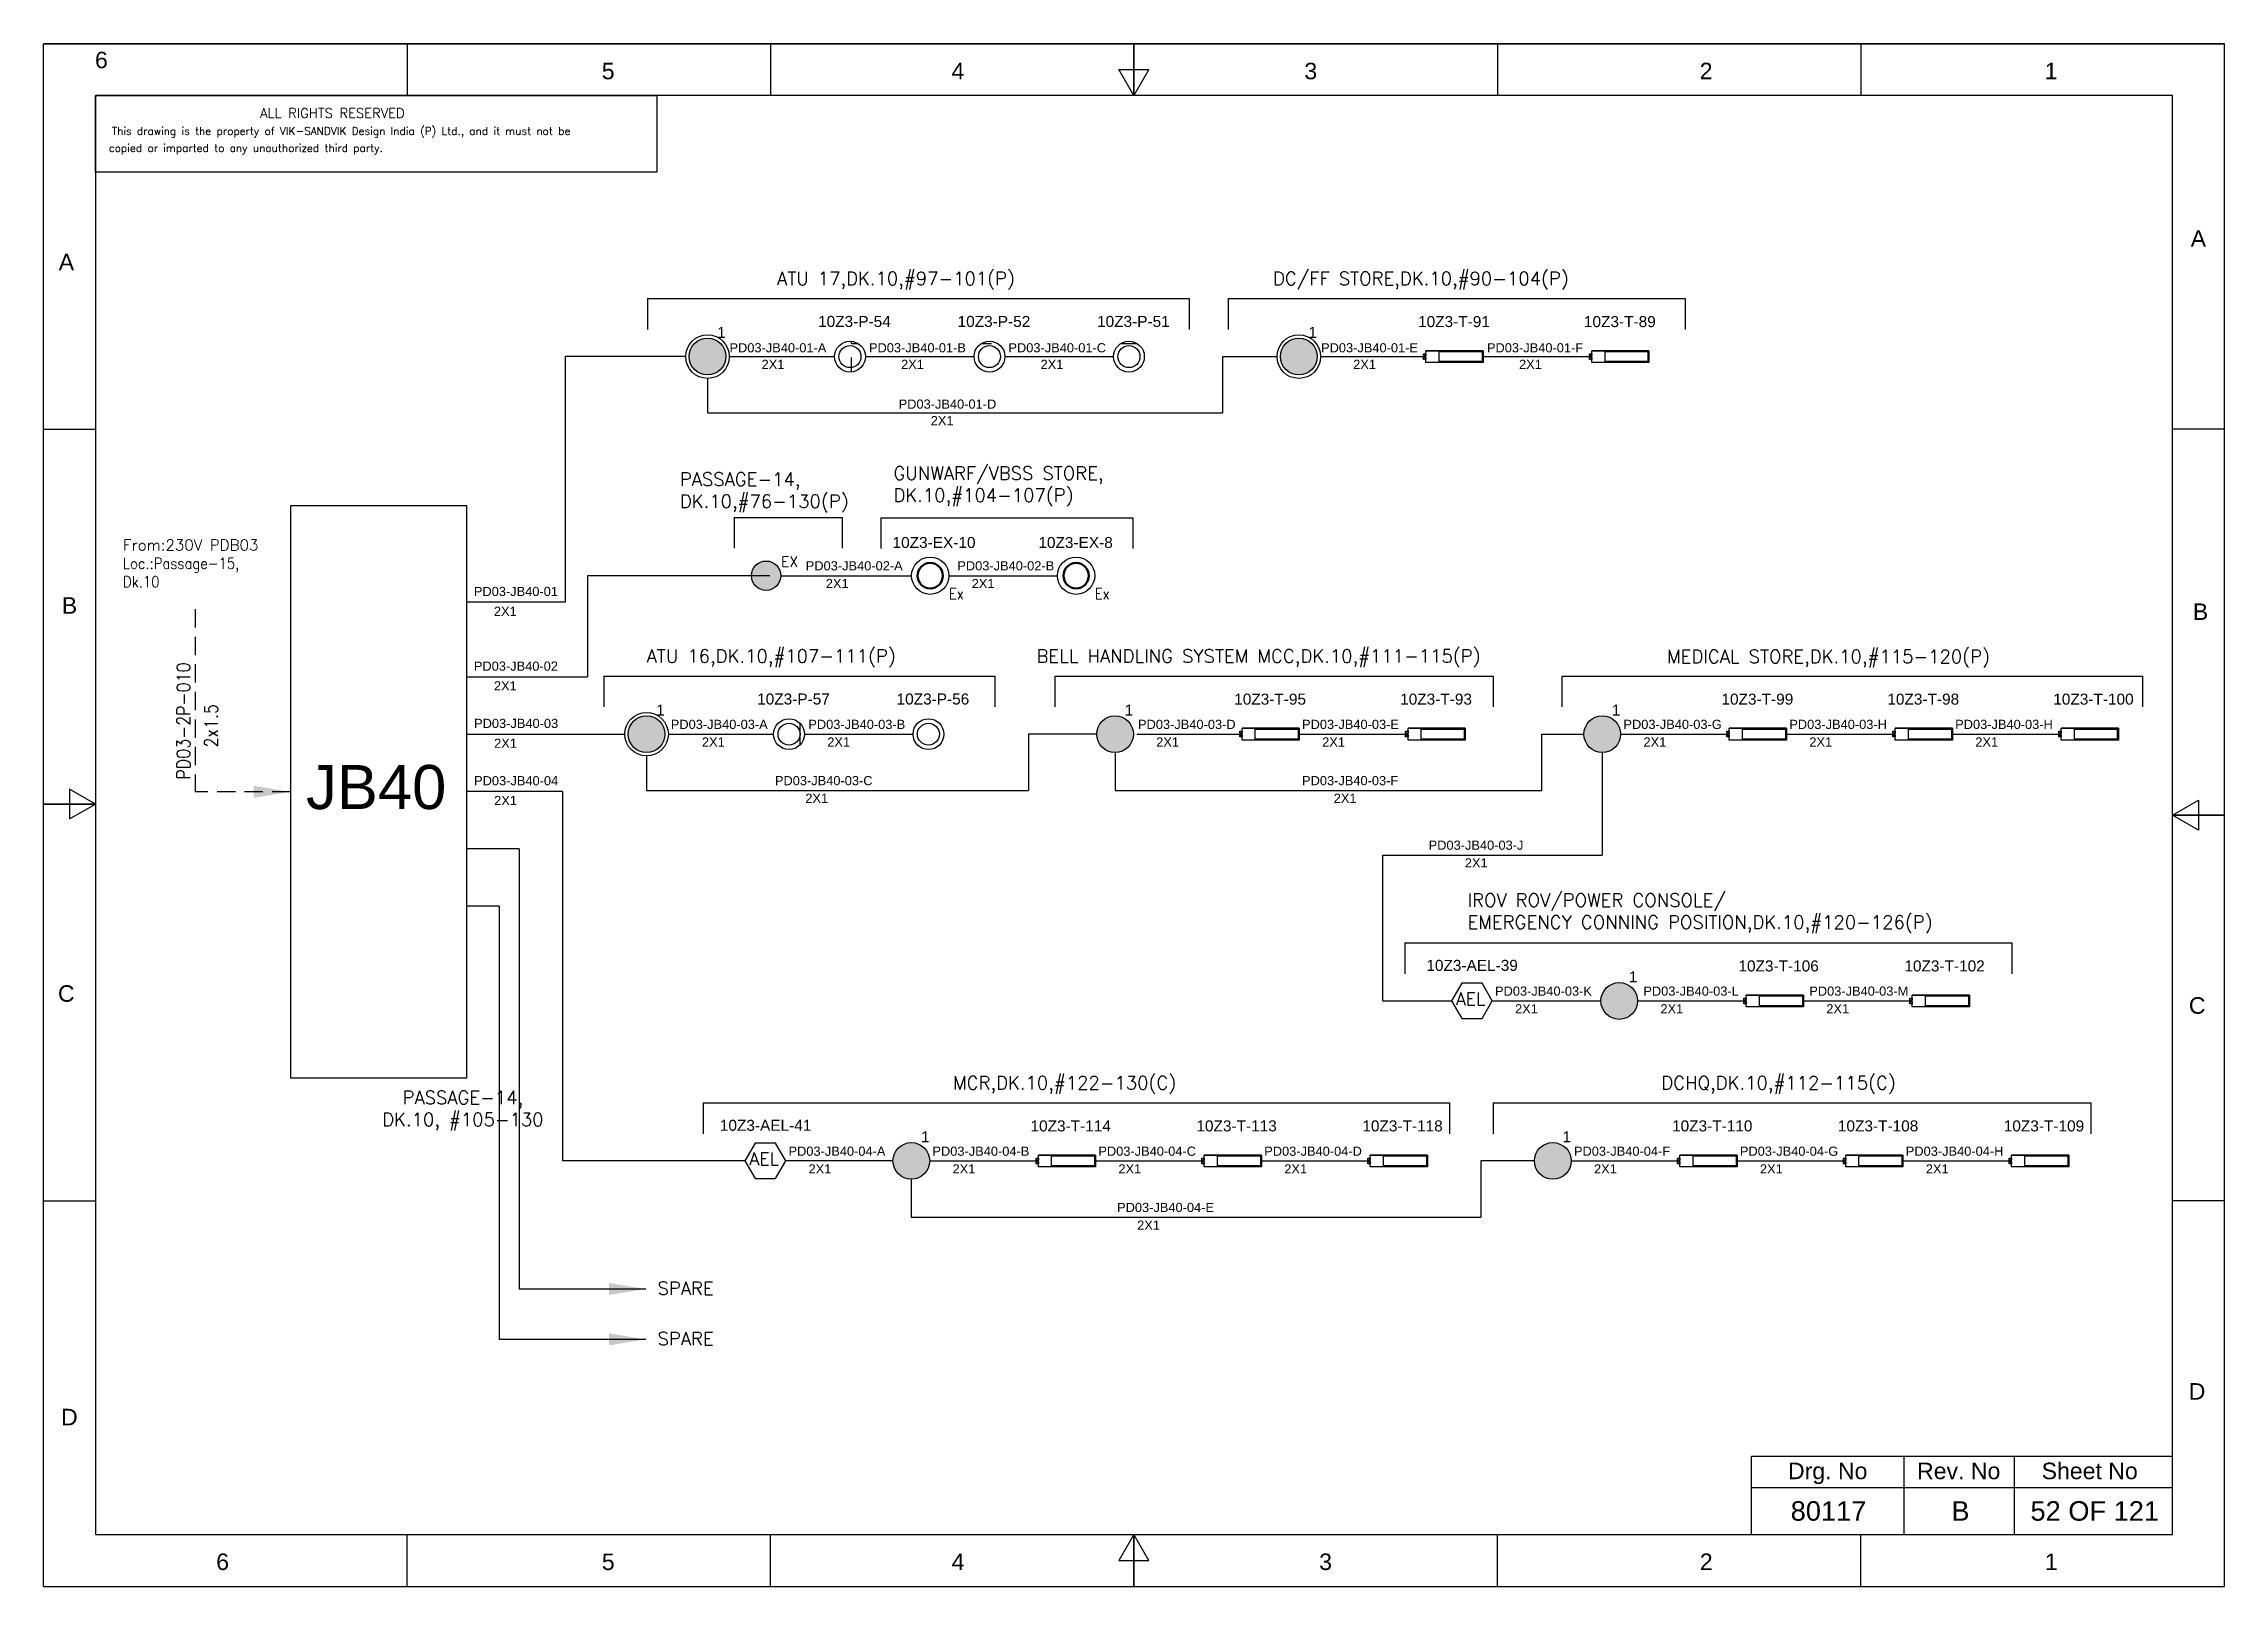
# Model space of a CAD drawing. Header units: inches. Extents: x -3311 to 1429, y -713 to 2436.
# Drawn here: x -340.5 to -43.5, y 1220.8 to 1430.8 of the extents above; entities that cross this region are included whole.
import ezdxf
from ezdxf.enums import TextEntityAlignment as Align

# ---------------------------------------------------------------- set-up
doc = ezdxf.new("R2010")
doc.units = ezdxf.units.IN
doc.linetypes.add('HIDDEN', pattern=[0.375, 0.25, -0.125])
doc.linetypes.add('SOLID', pattern=[0])
for name, color, linetype, lineweight in [('ELEC_TXT-025', 1, 'Continuous', 25), ('HEL-025', 1, 'Continuous', 25), ('HEL-035', 2, 'Continuous', 35)]:
    doc.layers.add(name, color=color, linetype=linetype, lineweight=lineweight)
doc.layers.add('LINE', color=3, linetype='SOLID')
doc.styles.add('_NORMAL', font='arial.ttf')
doc.styles.add('ROMANS', font='simplex.shx', dxfattribs={"width": 0.88})
doc.styles.get("Standard").update_dxf_attribs({"font": 'arial.ttf'})
doc.dimstyles.get("Standard").update_dxf_attribs({"dimtxt": 0.18, "dimasz": 0.18, "dimexe": 0.18, "dimexo": 0.0625, "dimgap": 0.09, "dimtad": 0, "dimtih": 1, "dimtoh": 1, "dimdec": 4, "dimzin": 0, "dimdsep": 46, "dimtxsty": 'Standard', "dimcen": 0.09, "dimadec": 0, "dimazin": 0, "dimtfac": 1, "dimtdec": 4, "dimtofl": 0, "dimtmove": 0, "dimatfit": 3, "dimfxl": 1, "dimtolj": 1, "dimtzin": 0, "dimarcsym": 0})
pattern_1 = [(0, (0, 0), (0, 6.985), [5.08, -1.905]), (90, (0, 0), (-6.985, 4e-16), [5.08, -1.905])]

msp = doc.modelspace()

# ---------------------------------------------------------------- texts
at = {"color": 7}
for s, p in [('PD03-JB40-01-A', (-247.12, 1388.8)), ('PD03-JB40-01-B', (-228.12, 1388.8, -0.03)), ('PD03-JB40-01-C', (-209.13, 1388.8, -0.05)), ('PD03-JB40-01-E', (-166.55, 1388.8)), ('PD03-JB40-01-F', (-143.96, 1388.8)), ('2X1', (-242.75, 1386.54)), ('2X1', (-223.75, 1386.54, -0.03)), ('2X1', (-204.75, 1386.54, -0.05)), ('2X1', (-162.18, 1386.54)), ('2X1', (-139.59, 1386.54)), ('PD03-JB40-01-D', (-224.08, 1381.13)), ('2X1', (-219.71, 1378.88)), ('PD03-JB40-02-A', (-236.73, 1359.11, 0.08)), ('PD03-JB40-02-B', (-216.09, 1359.11, 0.08)), ('2X1', (-234, 1356.7)), ('2X1', (-214.13, 1356.7)), ('PD03-JB40-01', (-281.93, 1355.62)), ('2X1', (-279.2, 1352.92)), ('PD03-JB40-02', (-281.93, 1345.45)), ('2X1', (-279.2, 1342.76)), ('PD03-JB40-03', (-281.9, 1337.65)), ('PD03-JB40-03-A', (-255.11, 1337.52, 0.08)), ('PD03-JB40-03-B', (-236.38, 1337.52, 0.08)), ('PD03-JB40-03-D', (-191.48, 1337.52, 0.08)), ('PD03-JB40-03-E', (-169.14, 1337.52, 0.08)), ('PD03-JB40-03-G', (-125.37, 1337.52, 0.08)), ('PD03-JB40-03-H', (-102.78, 1337.52, 0.08)), ('PD03-JB40-03-H', (-80.19, 1337.52, 0.08)), ('2X1', (-279.17, 1334.95)), ('2X1', (-250.87, 1335.12)), ('2X1', (-233.8, 1335.12, -0.03)), ('2X1', (-189, 1335.12)), ('2X1', (-166.4, 1335.12)), ('2X1', (-122.64, 1335.12)), ('2X1', (-100.05, 1335.12)), ('2X1', (-77.45, 1335.12)), ('PD03-JB40-04', (-281.9, 1329.85)), ('PD03-JB40-03-C', (-240.93, 1329.86, 0.08)), ('PD03-JB40-03-F', (-169.14, 1329.86, 0.08)), ('2X1', (-279.17, 1327.15)), ('2X1', (-236.79, 1327.46)), ('2X1', (-164.82, 1327.46)), ('PD03-JB40-03-J', (-151.9, 1321.07, 0.29)), ('2X1', (-146.97, 1318.66, 0.22)), ('PD03-JB40-03-K', (-142.86, 1301.2, 0.29)), ('PD03-JB40-03-L', (-122.66, 1301.2, 0.29)), ('PD03-JB40-03-M', (-100.06, 1301.2, 0.29)), ('2X1', (-140.13, 1298.79, 0.22)), ('2X1', (-120.33, 1298.79, 0.22)), ('2X1', (-97.74, 1298.79, 0.22)), ('PD03-JB40-04-A', (-239.08, 1279.4, 0.08)), ('PD03-JB40-04-B', (-219.48, 1279.4, 0.08)), ('PD03-JB40-04-C', (-196.88, 1279.4, 0.08)), ('PD03-JB40-04-D', (-174.29, 1279.4, 0.08)), ('PD03-JB40-04-F', (-132.11, 1279.4, 0.08)), ('PD03-JB40-04-G', (-109.51, 1279.4, 0.08)), ('PD03-JB40-04-H', (-86.92, 1279.4, 0.08)), ('2X1', (-236.35, 1276.99)), ('2X1', (-216.74, 1276.99)), ('2X1', (-194.15, 1276.99)), ('2X1', (-171.56, 1276.99)), ('2X1', (-129.38, 1276.99)), ('2X1', (-106.78, 1276.99)), ('2X1', (-84.19, 1276.99)), ('PD03-JB40-04-E', (-194.33, 1271.74, 0.08)), ('2X1', (-191.6, 1269.33))]:
    msp.add_text(s, height=1.25, dxfattribs=at).set_placement(p)
at = {"color": 7, "lineweight": 30}
msp.add_text('JB40 ', height=6, dxfattribs=at).set_placement((-294.07, 1329.61), align=Align.MIDDLE_CENTER)
at = {"color": 7}
for s, height, p in [('Drg. No', 2.246, (-97.55, 1236.49)), ('Rev. No', 2.246, (-79.71, 1236.49)), ('Sheet No', 2.246, (-61.87, 1236.49)), ('80117', 2.653, (-97.44, 1231.04)), ('B', 2.65, (-79.47, 1231.04)), ('52 OF 121', 2.653, (-61.18, 1231.04))]:
    msp.add_text(s, height=height, dxfattribs=at).set_placement(p, align=Align.MIDDLE_CENTER)
at = {"color": 7, "char_height": 1.8, "attachment_point": 1, "style": '_NORMAL'}
for s, insert, width in [('{\\Fromans|c0;\\C2;ATU 17,DK.10,#97-101(P)}', (-240.65, 1399.77, 0.22), 74.1776), ('{\\Fromans|c0;\\C2;DC/FF STORE,DK.10,#90-104(P)}', (-173.09, 1399.77, 0.22), 74.1776), ('{\\Fromans|c0;\\C2;PASSAGE-14,\\PDK.10,#76-130(P)}', (-253.88, 1372.42, 0.23), 74.1776), ('{\\Fromans|c0;\\C2;GUNWARF/VBSS STORE,\\PDK.10,#104-107(P)}', (-224.79, 1373.25, 0.22), 74.1776), ('{\\Fromans|c0;\\C2;ATU 16,DK.10,#107-111(P)}', (-258.41, 1348.35, 0.22), 74.1776), ('{\\Fromans|c0;\\C2;BELL HANDLING SYSTEM MCC,DK.10,#111-115(P)}', (-205.31, 1348.35, 0.22), 74.1776), ('{\\Fromans|c0;\\C2;MEDICAL STORE,DK.10,#115-120(P)}', (-119.43, 1348.29, 0.22), 74.1776), ('{\\Fromans|c0;\\C2;IROV ROV/POWER CONSOLE/ \\PEMERGENCY CONNING POSITION,DK.10,#120-126(P)}', (-146.6, 1315.11, 0.43), 74.1776), ('{\\Fromans|c0;\\C2;MCR,DK.10,#122-130(C)}', (-216.67, 1290.24, 0.22), 74.1776), ('{\\Fromans|c0;\\C2;DCHQ,DK.10,#112-115(C)}', (-120.21, 1290.24, 0.22), 74.1776), ('{\\Fromans|c0;\\C2;SPARE}', (-256.91, 1262.25), 8.1658), ('{\\Fromans|c0;\\C2;SPARE}', (-256.91, 1255.4), 8.1658)]:
    msp.add_mtext(s, dxfattribs=dict(at, insert=insert, width=width))
at = {"color": 7, "insert": (-329.72, 1363.32), "char_height": 1.5, "width": 36.8884, "attachment_point": 1}
msp.add_mtext('{\\Fromans|c0;\\C2;From:230V PDB03 \\P\\Fsimplex|c0;\\W0.88;Loc.:Passage-15,      \\PDk.10}', dxfattribs=at)
at = {"color": 7, "insert": (-322.39, 1330.62), "char_height": 1.8, "width": 17.1296, "attachment_point": 1, "rotation": 90, "style": '_NORMAL'}
msp.add_mtext('{\\Fromans|c0;\\W0.88;PD03-2P-010}', dxfattribs=at)
at = {"color": 7, "insert": (-318.62, 1335.01), "char_height": 1.8, "attachment_point": 1, "rotation": 90, "style": '_NORMAL'}
msp.add_mtext('{\\Fsimplex|c0;\\W0.88;2x1.5}', dxfattribs=at)
at = {"color": 7, "insert": (-294.42, 1288.24), "char_height": 1.8, "attachment_point": 1, "style": '_NORMAL'}
msp.add_mtext('\\pxqc;{\\Fromans|c0;\\C2;PASSAGE-14, \\PDK.10, #105-130}', dxfattribs=at)

# ---------------------------------------------------------------- blocks, each defined once
blk = doc.blocks.new('fr')
at = {"color": 7, "linetype": 'Continuous'}
for p, q in [((33763.99, 4500.4), (33466.99, 4500.4)), ((33466.99, 4500.4), (33763.99, 4500.4)), ((33466.99, 4290.33), (33466.99, 4500.4)), ((33516.49, 4500.4), (33516.49, 4493.33)), ((33565.99, 4500.4), (33565.99, 4493.33)), ((33615.49, 4500.4), (33615.49, 4493.33)), ((33615.49, 4493.33), (33615.49, 4500.4)), ((33615.49, 4500.4), (33615.49, 4493.33)), ((33664.99, 4500.4), (33664.99, 4493.33)), ((33714.49, 4500.4), (33714.49, 4493.33)), ((33763.99, 4290.33), (33763.99, 4500.4)), ((33763.99, 4290.33), (33763.99, 4500.4)), ((33615.49, 4493.33), (33613.45, 4496.87)), ((33613.45, 4496.87), (33617.53, 4496.87)), ((33617.53, 4496.87), (33615.49, 4493.33)), ((33756.92, 4493.33), (33474.06, 4493.33)), ((33474.06, 4493.33), (33474.06, 4297.41)), ((33756.92, 4297.41), (33756.92, 4493.33)), ((33466.99, 4447.89), (33474.06, 4447.89)), ((33763.99, 4447.89), (33756.92, 4447.89)), ((33474.06, 4396.87), (33470.53, 4398.91)), ((33470.53, 4398.91), (33470.53, 4394.83)), ((33466.99, 4396.87), (33474.06, 4396.87)), ((33474.06, 4396.87), (33466.99, 4396.87)), ((33466.99, 4396.87), (33474.06, 4396.87)), ((33470.53, 4394.83), (33474.06, 4396.87)), ((33756.92, 4395.37), (33760.45, 4397.41)), ((33760.45, 4397.41), (33760.45, 4393.33)), ((33763.99, 4395.37), (33756.92, 4395.37)), ((33760.45, 4393.33), (33756.92, 4395.37)), ((33756.92, 4395.37), (33763.99, 4395.37)), ((33763.99, 4395.37), (33756.92, 4395.37)), ((33466.99, 4342.85), (33474.06, 4342.85)), ((33763.99, 4342.85), (33756.92, 4342.85)), ((33474.06, 4297.41), (33756.92, 4297.41)), ((33516.49, 4290.33), (33516.49, 4297.41)), ((33565.99, 4290.33), (33565.99, 4297.41)), ((33615.49, 4297.41), (33613.45, 4293.87)), ((33615.49, 4290.33), (33615.49, 4297.41)), ((33617.53, 4293.87), (33615.49, 4297.41)), ((33615.49, 4297.41), (33615.49, 4290.33)), ((33615.49, 4290.33), (33615.49, 4297.41)), ((33664.99, 4290.33), (33664.99, 4297.41)), ((33714.49, 4290.33), (33714.49, 4297.41)), ((33613.45, 4293.87), (33617.53, 4293.87)), ((33466.99, 4290.33), (33763.99, 4290.33)), ((33466.99, 4290.33), (33763.99, 4290.33))]:
    blk.add_line(p, q, dxfattribs=at)
at = {"color": 7, "style": '_NORMAL'}
for s, p in [('6', (33474.86, 4498.18)), ('5', (33543.88, 4496.68)), ('4', (33591.52, 4496.68)), ('3', (33639.57, 4496.68)), ('2', (33693.41, 4496.68)), ('1', (33740.39, 4496.68)), ('A', (33760.45, 4473.88)), ('A', (33470.1, 4470.68)), ('B', (33470.52, 4423.9)), ('B', (33760.74, 4423.06)), ('C', (33470.08, 4371.07)), ('C', (33760.29, 4369.44)), ('D', (33760.27, 4316.89)), ('D', (33470.51, 4313.39)), ('6', (33491.37, 4293.69)), ('5', (33543.89, 4293.69)), ('4', (33591.53, 4293.69)), ('3', (33641.59, 4293.69)), ('2', (33693.43, 4293.69)), ('1', (33740.41, 4293.69))]:
    blk.add_text(s, height=2.25, dxfattribs=at).set_placement(p, align=Align.MIDDLE_CENTER)
blk = doc.blocks.new('A$C4BAD7D21')
at = {"layer": 'HEL-025'}
blk.add_lwpolyline([(-34000, 0), (-34000, 2086), (-18714, 2086), (-18714, 0)], close=True, dxfattribs=at)
at = {"layer": 'HEL-025', "style": 'ROMANS'}
for s, p in [('This drawing is the property of VIK-SANDVIK Design India (P) Ltd., and it must not be', (-33558, 1016)), (' copied or imparted to any unauthorized third party.', (-33785, 550))]:
    blk.add_text(s, height=210, dxfattribs=at).set_placement(p)
at = {"layer": 'HEL-035', "style": 'ROMANS'}
blk.add_text('     ALL RIGHTS RESERVED', height=262.5, dxfattribs=at).set_placement((-30497, 1476))
blk = doc.blocks.new('FIXED_KEY_SWITCH')
h = blk.add_hatch(color=1)
h.dxf.hatch_style = 1
edge = h.paths.add_edge_path()
edge.add_arc((848.13, 1737.46), 2.5, 0, 360)
at = {"color": 1}
blk.add_circle((848.13, 1737.46), 2.5, dxfattribs=at)
at = {"color": 7, "insert": (849.44, 1741.5), "char_height": 1.5, "attachment_point": 1, "style": '_NORMAL'}
blk.add_mtext_dynamic_manual_height_columns('1', width=1.5, gutter_width=7.5, heights=[0], dxfattribs=at)
blk = doc.blocks.new('SWT')
blk.add_blockref('FIXED_KEY_SWITCH', (0, 0))
blk.add_attdef('TAG_NO', (844.55, 1741.11), '', height=1.5)
blk = doc.blocks.new('1')
h = blk.add_hatch()
h.set_pattern_fill('ANGLE', color=6)
h.set_pattern_definition(pattern_1)
h.paths.add_polyline_path([(303.23, 2044.43, 1), (306.22, 2044.43, 1)], flags=0)
h.paths.add_polyline_path([(302.63, 2044.43, 1), (306.83, 2044.43, 1)])
h.paths.add_polyline_path([(306.22, 2044.43, -1), (303.23, 2044.43, -1)], flags=16)
h = blk.add_hatch()
h.set_pattern_fill('ANGLE', color=6)
h.set_pattern_definition(pattern_1)
h.paths.add_polyline_path([(303.23, 2044.43, 1), (306.22, 2044.43, 1)])
at = {"color": 6}
for radius in [2.1, 1.5]:
    blk.add_circle((304.73, 2044.43), radius, dxfattribs=at)
blk = doc.blocks.new('LED PENDENT LIGHT 15W')
blk.add_blockref('1', (0, 0))
blk.add_attdef('TAG_NO', (301.63, 2048.1), '', height=1.5)
blk = doc.blocks.new('2A')
at = {"color": 7, "lineweight": -3, "ltscale": 2.5}
blk.add_line((790.02, 1997.62, -0.03), (782.23, 1997.62, -0.03), dxfattribs=at)
at = {"color": 7, "lineweight": -3, "ltscale": 2.5, "elevation": -0.03}
for points in [[(781.91, 1997.21), (782.23, 1997.21), (782.23, 1996.94), (781.91, 1996.94)], [(781.91, 1996.7), (782.23, 1996.7), (782.23, 1996.44), (781.91, 1996.44)], [(782.23, 1997.62), (790.02, 1997.62), (790.02, 1996.02), (782.23, 1996.02)], [(784.03, 1997.5), (789.88, 1997.5), (789.88, 1996.14), (784.03, 1996.14)]]:
    blk.add_lwpolyline(points, close=True, dxfattribs=at)
blk = doc.blocks.new('LED TUBE LIGHT 30W')
blk.add_blockref('2A', (179.91, -357.89))
blk.add_attdef('TAG_NO.', (962.52, 1642.97), '', height=1.5)
blk = doc.blocks.new('AEL')
at = {"color": 4}
blk.add_lwpolyline([(989.98, -190.09), (992.75, -190.09), (994.14, -187.69), (992.75, -185.28), (989.98, -185.28), (988.59, -187.69)], close=True, dxfattribs=at)
at = {"color": 4, "style": 'ROMANS'}
blk.add_text('AEL', height=1.725, dxfattribs=at).set_placement((989.2, -188.27))
blk = doc.blocks.new('AEL_L')
blk.add_blockref('AEL', (0, 0))
blk.add_attdef('TAG_NO', (986.55, -183.59), '', height=1.5)
blk = doc.blocks.new('4')
blk.add_circle((514.17, -147.17), 2.54)
at = {"lineweight": 50}
blk.add_circle((514.17, -147.17), 1.73, dxfattribs=at)
at = {"style": 'ROMANS', "width": 0.88}
blk.add_text('Ex', height=1.5, dxfattribs=at).set_placement((516.72, -150.36))
blk = doc.blocks.new('LED EXPLOSION PROOF LIGHT 15W')
blk.add_blockref('4', (0, 0))
blk.add_attdef('TAG_NO', (509.37, -143.46), '', height=1.5)
blk = doc.blocks.new('EX_PROOF_SWITCH')
h = blk.add_hatch(color=1)
h.dxf.hatch_style = 1
edge = h.paths.add_edge_path()
edge.add_arc((2067.16, 3666.55), 2, 0, 360)
at = {"color": 1}
blk.add_circle((2067.16, 3666.55), 2, dxfattribs=at)
at = {"color": 1, "style": 'ROMANS'}
blk.add_text('EX', height=1.4, dxfattribs=at).set_placement((2069.19, 3668.46), align=Align.MIDDLE_LEFT)

# ---------------------------------------------------------------- linework, layer by layer
for p, q in [((-258.29, 1396.12, -0.05), (-184.53, 1396.12, -0.05)), ((-179.19, 1396.12, -0.05), (-116.96, 1396.12, -0.05)), ((-269.5, 1388.22), (-269.5, 1354.78)), ((-253.08, 1388.22), (-269.5, 1388.22)), ((-179.98, 1388.22), (-179.98, 1380.56)), ((-250.11, 1385.25), (-250.11, 1380.56)), ((-250.11, 1380.56), (-179.98, 1380.56)), ((-246.5, 1366.31, -0.05), (-231.78, 1366.31, -0.05)), ((-226.49, 1366.29, -0.05), (-192.19, 1366.29, -0.05)), ((-266.45, 1358.39), (-266.45, 1344.61)), ((-264.24, 1344.71, -0.05), (-210.99, 1344.71, -0.05)), ((-202.79, 1344.71, -0.05), (-143.13, 1344.71, -0.05)), ((-133.76, 1344.71, -0.05), (-54.7, 1344.71, -0.05)), ((-197.11, 1336.81), (-206.41, 1336.81)), ((-206.41, 1336.81), (-206.41, 1329.15)), ((-258.41, 1333.83), (-258.41, 1329.15)), ((-194.61, 1334.31), (-194.61, 1329.15)), ((-128.25, 1334.31), (-128.25, 1320.35)), ((-269.85, 1329.01), (-282.9, 1329.01)), ((-269.85, 1329.01), (-269.85, 1278.7)), ((-258.41, 1329.15), (-206.41, 1329.15)), ((-194.61, 1329.15), (-136.49, 1329.15)), ((-275.77, 1321.21), (-282.9, 1321.21)), ((-275.77, 1321.21), (-275.77, 1261.26)), ((-278.49, 1313.4), (-282.9, 1313.4)), ((-278.49, 1313.4), (-278.49, 1254.4)), ((-155.14, 1308.38, 0.16), (-72.48, 1308.38, 0.16)), ((-250.69, 1286.6, -0.05), (-149.08, 1286.6, -0.05)), ((-143.12, 1286.6, -0.05), (-61.72, 1286.6, -0.05)), ((-245.01, 1278.7), (-269.85, 1278.7)), ((-224.86, 1278.7), (-239.46, 1278.7)), ((-137.49, 1278.7), (-144.79, 1278.7)), ((-144.79, 1278.7), (-144.79, 1271.04)), ((-222.36, 1276.2), (-222.36, 1271.04)), ((-222.36, 1271.04), (-144.79, 1271.04))]:
    msp.add_line(p, q)
at = {"color": 7, "linetype": 'Continuous'}
for p, q in [((-50.6, 1238.44), (-107.92, 1238.44)), ((-107.92, 1227.84), (-107.92, 1238.44)), ((-87.15, 1227.84), (-87.15, 1238.44)), ((-72.13, 1227.84), (-72.13, 1238.44)), ((-107.92, 1234.25), (-50.6, 1234.25))]:
    msp.add_line(p, q, dxfattribs=at)
msp.add_lwpolyline([(-282.9, 1367.91), (-306.91, 1367.91), (-306.91, 1290.01), (-282.9, 1290.01)], close=True)
at = {"linetype": 'HIDDEN', "ltscale": 10}
msp.add_lwpolyline([(-319.9, 1353.83), (-319.9, 1328.96)], dxfattribs=at)
at = {"layer": 'LINE', "color": 0}
for p, q in [((-258.29, 1396.12, -0.05), (-258.29, 1391.93, -0.05)), ((-184.53, 1396.12, -0.05), (-184.53, 1391.93, -0.05)), ((-179.19, 1396.12, -0.05), (-179.19, 1391.93, -0.05)), ((-116.96, 1396.12, -0.05), (-116.96, 1391.93, -0.05)), ((-247.13, 1388.22), (-232.81, 1388.22)), ((-228.61, 1388.22, -0.03), (-213.82, 1388.22, -0.03)), ((-209.62, 1388.22, -0.05), (-194.82, 1388.22, -0.05)), ((-179.98, 1388.22), (-172.55, 1388.22)), ((-166.6, 1388.22), (-152.28, 1388.22)), ((-144.48, 1388.22), (-129.69, 1388.22)), ((-246.5, 1366.31, -0.05), (-246.5, 1362.12, -0.05)), ((-231.78, 1366.31, -0.05), (-231.78, 1362.12, -0.05)), ((-226.49, 1366.29, -0.05), (-226.49, 1362.1, -0.05)), ((-192.19, 1366.29, -0.05), (-192.19, 1362.1, -0.05)), ((-240.12, 1358.39), (-222.31, 1358.39)), ((-217.24, 1358.39), (-202.45, 1358.39)), ((-269.5, 1354.78), (-282.9, 1354.78)), ((-282.9, 1344.61), (-266.45, 1344.61)), ((-264.24, 1344.71, -0.05), (-264.24, 1340.52, -0.05)), ((-210.99, 1344.71, -0.05), (-210.99, 1340.52, -0.05)), ((-202.79, 1344.71, -0.05), (-202.79, 1340.52, -0.05)), ((-143.13, 1344.71, -0.05), (-143.13, 1340.52, -0.05)), ((-133.76, 1344.71, -0.05), (-133.76, 1340.52, -0.05)), ((-54.7, 1344.71, -0.05), (-54.7, 1340.52, -0.05)), ((-282.87, 1336.81), (-261.38, 1336.81)), ((-255.43, 1336.81), (-241.11, 1336.81)), ((-255.43, 1336.81), (-246.5, 1336.81)), ((-236.91, 1336.81, -0.03), (-222.12, 1336.81, -0.03)), ((-191.64, 1336.81), (-177.31, 1336.81)), ((-169.52, 1336.81), (-154.72, 1336.81)), ((-136.49, 1336.81), (-130.75, 1336.81)), ((-125.75, 1336.81), (-110.96, 1336.81)), ((-103.16, 1336.81), (-88.36, 1336.81)), ((-80.57, 1336.81), (-65.77, 1336.81)), ((-155.14, 1308.38, 0.16), (-155.14, 1304.19, 0.16)), ((-72.48, 1308.38, 0.16), (-72.48, 1304.19, 0.16)), ((-158.15, 1300.48, 0.22), (-148.79, 1300.48, 0.22)), ((-143.24, 1300.48, 0.22), (-128.44, 1300.48, 0.22)), ((-123.44, 1300.48, 0.22), (-108.65, 1300.48, 0.22)), ((-100.85, 1300.48, 0.22), (-86.05, 1300.48, 0.22)), ((-250.69, 1286.6, -0.05), (-250.69, 1282.41, -0.05)), ((-149.08, 1286.6, -0.05), (-149.08, 1282.41, -0.05)), ((-143.12, 1286.6, -0.05), (-143.12, 1282.41, -0.05)), ((-61.72, 1286.6, -0.05), (-61.72, 1282.41, -0.05)), ((-219.86, 1278.7), (-205.06, 1278.7)), ((-197.26, 1278.7), (-182.47, 1278.7)), ((-174.67, 1278.7), (-159.87, 1278.7)), ((-132.49, 1278.7), (-117.69, 1278.7)), ((-109.89, 1278.7), (-95.1, 1278.7)), ((-87.3, 1278.7), (-72.5, 1278.7))]:
    msp.add_line(p, q, dxfattribs=at)
at = {"layer": 'LINE', "color": 7}
for p, q in [((-241.62, 1358.39), (-266.45, 1358.39)), ((-136.49, 1329.15), (-136.49, 1336.81))]:
    msp.add_line(p, q, dxfattribs=at)
at = {"layer": 'LINE', "color": 7, "elevation": 0.22}
msp.add_lwpolyline([(-158.15, 1300.48), (-158.15, 1320.35), (-128.25, 1320.35)], dxfattribs=at)
at = {"layer": 'LINE', "color": 0}
for centre in [(-250.11, 1388.22), (-169.58, 1388.22), (-258.41, 1336.81)]:
    msp.add_circle(centre, 2.97, dxfattribs=at)

# ---------------------------------------------------------------- block references
for name, p in [('fr', (-33807.52, -3069.57)), ('SWT', (-1098.24, -349.23)), ('SWT', (-1017.71, -349.23)), ('SWT', (-1106.54, -400.65)), ('SWT', (-1042.74, -400.65)), ('SWT', (-976.38, -400.65)), ('SWT', (-974.07, -436.98, 0.22)), ('SWT', (-1070.48, -458.76)), ('SWT', (-983.12, -458.76))]:
    msp.add_blockref(name, p)
ref = msp.add_blockref('LED PENDENT LIGHT 15W', (-535.44, -656.21, -0.03))
ref.add_attrib('TAG_NO', '10Z3-P-54', (-235.05, 1392.26, -0.03), dxfattribs={"height": 1.5})
ref = msp.add_blockref('LED PENDENT LIGHT 15W', (-516.44, -656.21, -0.05))
ref.add_attrib('TAG_NO', '10Z3-P-52', (-216.05, 1392.26, -0.05), dxfattribs={"height": 1.5})
ref = msp.add_blockref('LED PENDENT LIGHT 15W', (-497.45, -656.21, -0.08))
ref.add_attrib('TAG_NO', '10Z3-P-51', (-197.06, 1392.26, -0.08), dxfattribs={"height": 1.5})
ref = msp.add_blockref('LED TUBE LIGHT 30W', (-1114.41, -250.7, 0.03))
ref.add_attrib('TAG_NO.', '10Z3-T-91', (-153.34, 1392.24, 0.03), dxfattribs={"height": 1.5})
ref = msp.add_blockref('LED TUBE LIGHT 30W', (-1091.82, -250.7, 0.03))
ref.add_attrib('TAG_NO.', '10Z3-T-89', (-130.75, 1392.24, 0.03), dxfattribs={"height": 1.5})
ref = msp.add_blockref('LED EXPLOSION PROOF LIGHT 15W', (-733.95, 1505.56))
ref.add_attrib('TAG_NO', '10Z3-EX-10', (-224.91, 1362.16), dxfattribs={"height": 1.5})
ref = msp.add_blockref('LED EXPLOSION PROOF LIGHT 15W', (-714.08, 1505.56))
ref.add_attrib('TAG_NO', '10Z3-EX-8', (-205.05, 1362.16), dxfattribs={"height": 1.5})
ref = msp.add_blockref('LED PENDENT LIGHT 15W', (-543.74, -707.62, -0.03))
ref.add_attrib('TAG_NO', '10Z3-P-57', (-243.35, 1340.85, -0.03), dxfattribs={"height": 1.5})
ref = msp.add_blockref('LED PENDENT LIGHT 15W', (-524.75, -707.62, -0.05))
ref.add_attrib('TAG_NO', '10Z3-P-56', (-224.36, 1340.85, -0.05), dxfattribs={"height": 1.5})
ref = msp.add_blockref('LED TUBE LIGHT 30W', (-1139.45, -302.12, 0.03))
ref.add_attrib('TAG_NO.', '10Z3-T-95', (-178.38, 1340.83, 0.03), dxfattribs={"height": 1.5})
ref = msp.add_blockref('LED TUBE LIGHT 30W', (-1116.85, -302.12, 0.03))
ref.add_attrib('TAG_NO.', '10Z3-T-93', (-155.78, 1340.83, 0.03), dxfattribs={"height": 1.5})
ref = msp.add_blockref('LED TUBE LIGHT 30W', (-1073.09, -302.12, 0.03))
ref.add_attrib('TAG_NO.', '10Z3-T-99', (-112.02, 1340.83, 0.03), dxfattribs={"height": 1.5})
ref = msp.add_blockref('LED TUBE LIGHT 30W', (-1050.5, -302.12, 0.03))
ref.add_attrib('TAG_NO.', '10Z3-T-98', (-89.43, 1340.83, 0.03), dxfattribs={"height": 1.5})
ref = msp.add_blockref('LED TUBE LIGHT 30W', (-1027.9, -302.12, 0.03))
ref.add_attrib('TAG_NO.', '10Z3-T-100', (-66.83, 1340.83, 0.03), dxfattribs={"height": 1.5})
ref = msp.add_blockref('AEL_L', (-1137.38, 1488.17, 0.22))
ref.add_attrib('TAG_NO', '10Z3-AEL-39', (-152.21, 1304.58, 0.22), dxfattribs={"color": 4, "height": 1.5})
ref = msp.add_blockref('LED TUBE LIGHT 30W', (-1070.78, -338.45, 0.24))
ref.add_attrib('TAG_NO.', '10Z3-T-106', (-109.71, 1304.5, 0.24), dxfattribs={"height": 1.5})
ref = msp.add_blockref('LED TUBE LIGHT 30W', (-1048.18, -338.45, 0.24))
ref.add_attrib('TAG_NO.', '10Z3-T-102', (-87.11, 1304.5, 0.24), dxfattribs={"height": 1.5})
ref = msp.add_blockref('AEL_L', (-1233.6, 1466.39))
ref.add_attrib('TAG_NO', '10Z3-AEL-41', (-248.43, 1282.8), dxfattribs={"color": 4, "height": 1.5})
ref = msp.add_blockref('LED TUBE LIGHT 30W', (-1167.19, -360.23, 0.03))
ref.add_attrib('TAG_NO.', '10Z3-T-114', (-206.12, 1282.72, 0.03), dxfattribs={"height": 1.5})
ref = msp.add_blockref('LED TUBE LIGHT 30W', (-1144.6, -360.23, 0.03))
ref.add_attrib('TAG_NO.', '10Z3-T-113', (-183.53, 1282.72, 0.03), dxfattribs={"height": 1.5})
ref = msp.add_blockref('LED TUBE LIGHT 30W', (-1122, -360.23, 0.03))
ref.add_attrib('TAG_NO.', '10Z3-T-118', (-160.93, 1282.72, 0.03), dxfattribs={"height": 1.5})
ref = msp.add_blockref('LED TUBE LIGHT 30W', (-1079.82, -360.23, 0.03))
ref.add_attrib('TAG_NO.', '10Z3-T-110', (-118.75, 1282.72, 0.03), dxfattribs={"height": 1.5})
ref = msp.add_blockref('LED TUBE LIGHT 30W', (-1057.23, -360.23, 0.03))
ref.add_attrib('TAG_NO.', '10Z3-T-108', (-96.16, 1282.72, 0.03), dxfattribs={"height": 1.5})
ref = msp.add_blockref('LED TUBE LIGHT 30W', (-1034.64, -360.23, 0.03))
ref.add_attrib('TAG_NO.', '10Z3-T-109', (-73.57, 1282.72, 0.03), dxfattribs={"height": 1.5})
at = {"layer": 'ELEC_TXT-025', "color": 0, "xscale": 0.005, "yscale": 0.005, "zscale": 0.005}
msp.add_blockref('A$C4BAD7D21', (-163.45, 1413.34), dxfattribs=at)
at = {"layer": 'LINE', "color": 7}
msp.add_blockref('EX_PROOF_SWITCH', (-2309.29, -2308.16), dxfattribs=at)

msp.set_redraw_order([(e.dxf.handle, doc.entitydb.next_handle()) for e in msp.query("TEXT MTEXT ATTDEF DIMENSION ARC_DIMENSION")])  # texts and dimensions are drawn at this point

# ---------------------------------------------------------------- leaders
at = {"linetype": 'HIDDEN', "ltscale": 10}
msp.add_leader([(-306.91, 1328.96), (-319.9, 1328.96)], dimstyle='Standard', override={"dimasz": 5, "dimarcsym": 1}, dxfattribs=at)
for points in [[(-258.53, 1261.26), (-275.77, 1261.26)], [(-258.53, 1254.4), (-278.49, 1254.4)]]:
    msp.add_leader(points, dimstyle='Standard', override={"dimasz": 5, "dimarcsym": 1})

doc.saveas('drawing.dxf')
